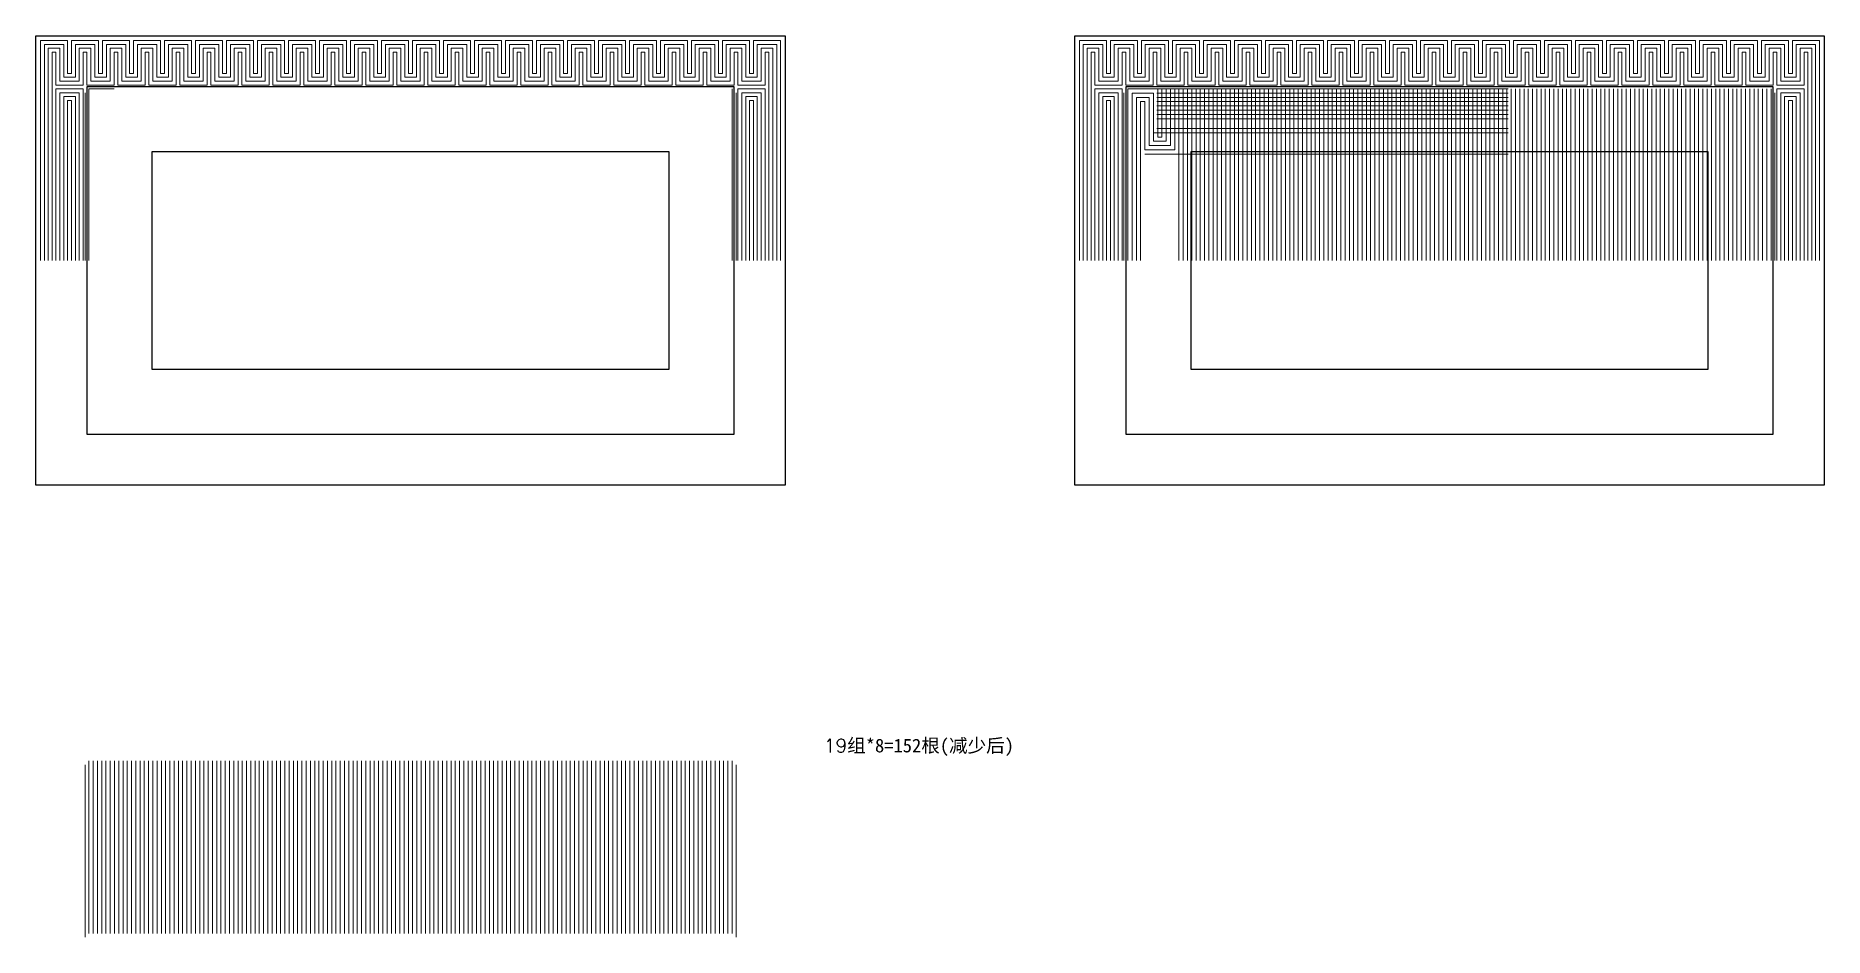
# Model space of a CAD drawing. Header units: millimetres. Extents: x -5937 to 68925, y -3068 to 5300.
# Drawn here: x 12250 to 15471, y -162 to 1462 of the extents above; entities that cross this region are included whole.
import ezdxf

# ---------------------------------------------------------------- set-up
doc = ezdxf.new("R2010")
doc.units = ezdxf.units.MM
doc.header["$LTSCALE"] = 7
doc.layers.add('参照', color=6, linetype='Continuous', lineweight=9)

msp = doc.modelspace()

# ---------------------------------------------------------------- texts
at = {"lineweight": 0, "insert": (13669.617, 195.198), "char_height": 24.5, "attachment_point": 1}
msp.add_mtext('{\\Ftxt.shx|c0;19\\f宋体|b0|i0|c134|p2;组\\f宋体|b0|i0|c0|p2;*8=152\\f宋体|b0|i0|c134|p2;根\\f宋体|b0|i0|c0|p2;(减少后\\f宋体|b0|i0|c134|p2;)}', dxfattribs=at)

# ---------------------------------------------------------------- linework, layer by layer
for p, q in [((12250.161, 1462.013), (13600.161, 1462.013)), ((12250.161, 652.013), (12250.161, 1462.013)), ((13600.161, 1462.013), (13600.161, 652.013)), ((14121.417, 1462.013), (15471.417, 1462.013)), ((14121.417, 652.013), (14121.417, 1462.013)), ((15471.417, 1462.013), (15471.417, 652.013)), ((13507.905, 1369.757), (12342.416, 1369.757)), ((12342.416, 1369.757), (12342.416, 744.268)), ((13507.905, 744.268), (13507.905, 1369.757)), ((15379.162, 1369.757), (14213.673, 1369.757)), ((14213.673, 1369.757), (14213.673, 744.268)), ((15379.162, 744.268), (15379.162, 1369.757)), ((13390.842, 1252.694), (12459.48, 1252.694)), ((12459.48, 1252.694), (12459.48, 861.332)), ((13390.842, 861.332), (13390.842, 1252.694)), ((15262.098, 1252.694), (14330.736, 1252.694)), ((14330.736, 1252.694), (14330.736, 861.332)), ((15262.098, 861.332), (15262.098, 1252.694)), ((12459.48, 861.332), (13390.842, 861.332)), ((14330.736, 861.332), (15262.098, 861.332)), ((12342.416, 744.268), (13507.905, 744.268)), ((14213.673, 744.268), (15379.162, 744.268)), ((13600.161, 652.013), (12250.161, 652.013)), ((15471.417, 652.013), (14121.417, 652.013))]:
    msp.add_line(p, q)
at = {"layer": '参照'}
for p, q in [((12258.661, 1057.013), (12258.661, 1453.513)), ((12258.661, 1453.513), (12307.514, 1453.513)), ((12307.514, 1453.513), (12307.514, 1394.184)), ((12314.493, 1394.184), (12314.493, 1453.513)), ((12314.493, 1453.513), (12363.347, 1453.513)), ((12363.347, 1453.513), (12363.347, 1394.184)), ((12370.326, 1394.184), (12370.326, 1453.513)), ((12370.326, 1453.513), (12419.179, 1453.513)), ((12419.179, 1453.513), (12419.179, 1394.184)), ((12426.158, 1394.184), (12426.158, 1453.513)), ((12426.158, 1453.513), (12475.011, 1453.513)), ((12475.011, 1453.513), (12475.011, 1394.184)), ((12481.991, 1394.184), (12481.991, 1453.513)), ((12481.991, 1453.513), (12530.844, 1453.513)), ((12530.844, 1453.513), (12530.844, 1394.184)), ((12537.823, 1394.184), (12537.823, 1453.513)), ((12537.823, 1453.513), (12586.676, 1453.513)), ((12586.676, 1453.513), (12586.676, 1394.184)), ((12593.655, 1394.184), (12593.655, 1453.513)), ((12593.655, 1453.513), (12642.509, 1453.513)), ((12642.509, 1453.513), (12642.509, 1394.184)), ((12649.488, 1394.184), (12649.488, 1453.513)), ((12649.488, 1453.513), (12698.341, 1453.513)), ((12698.341, 1453.513), (12698.341, 1394.184)), ((12705.32, 1394.184), (12705.32, 1453.513)), ((12705.32, 1453.513), (12754.174, 1453.513)), ((12754.174, 1453.513), (12754.174, 1394.184)), ((12761.153, 1394.184), (12761.153, 1453.513)), ((12761.153, 1453.513), (12810.006, 1453.513)), ((12810.006, 1453.513), (12810.006, 1394.184)), ((12816.985, 1394.184), (12816.985, 1453.513)), ((12816.985, 1453.513), (12865.839, 1453.513)), ((12865.839, 1453.513), (12865.839, 1394.184)), ((12872.818, 1394.184), (12872.818, 1453.513)), ((12872.818, 1453.513), (12921.671, 1453.513)), ((12921.671, 1453.513), (12921.671, 1394.184)), ((12928.65, 1394.184), (12928.65, 1453.513)), ((12928.65, 1453.513), (12977.504, 1453.513)), ((12977.504, 1453.513), (12977.504, 1394.184)), ((12984.483, 1394.184), (12984.483, 1453.513)), ((12984.483, 1453.513), (13033.336, 1453.513)), ((13033.336, 1453.513), (13033.336, 1394.184)), ((13040.315, 1394.184), (13040.315, 1453.513)), ((13040.315, 1453.513), (13089.169, 1453.513)), ((13089.169, 1453.513), (13089.169, 1394.184)), ((13096.148, 1394.184), (13096.148, 1453.513)), ((13096.148, 1453.513), (13145.001, 1453.513)), ((13145.001, 1453.513), (13145.001, 1394.184)), ((13151.98, 1394.184), (13151.98, 1453.513)), ((13151.98, 1453.513), (13200.833, 1453.513)), ((13200.833, 1453.513), (13200.833, 1394.184)), ((13207.813, 1394.184), (13207.813, 1453.513)), ((13207.813, 1453.513), (13256.666, 1453.513)), ((13256.666, 1453.513), (13256.666, 1394.184)), ((13263.645, 1394.184), (13263.645, 1453.513)), ((13263.645, 1453.513), (13312.498, 1453.513)), ((13312.498, 1453.513), (13312.498, 1394.184)), ((13319.477, 1394.184), (13319.477, 1453.513)), ((13319.477, 1453.513), (13368.331, 1453.513)), ((13368.331, 1453.513), (13368.331, 1394.184)), ((13375.31, 1394.184), (13375.31, 1453.513)), ((13375.31, 1453.513), (13424.163, 1453.513)), ((13424.163, 1453.513), (13424.163, 1394.184)), ((13431.142, 1394.184), (13431.142, 1453.513)), ((13431.142, 1453.513), (13479.996, 1453.513)), ((13479.996, 1453.513), (13479.996, 1394.184)), ((13486.975, 1394.184), (13486.975, 1453.513)), ((13486.975, 1453.513), (13535.828, 1453.513)), ((13535.828, 1453.513), (13535.828, 1394.184)), ((13542.807, 1394.184), (13542.807, 1453.513)), ((13542.807, 1453.513), (13591.661, 1453.513)), ((13591.661, 1453.513), (13591.661, 1057.013)), ((14129.917, 1057.013), (14129.917, 1453.513)), ((14129.917, 1453.513), (14178.771, 1453.513)), ((14178.771, 1453.513), (14178.771, 1394.184)), ((14185.75, 1394.184), (14185.75, 1453.513)), ((14185.75, 1453.513), (14234.603, 1453.513)), ((14234.603, 1453.513), (14234.603, 1394.184)), ((14241.582, 1394.184), (14241.582, 1453.513)), ((14241.582, 1453.513), (14290.435, 1453.513)), ((14290.435, 1453.513), (14290.435, 1394.184)), ((14297.415, 1394.184), (14297.415, 1453.513)), ((14297.415, 1453.513), (14346.268, 1453.513)), ((14346.268, 1453.513), (14346.268, 1394.184)), ((14353.247, 1394.184), (14353.247, 1453.513)), ((14353.247, 1453.513), (14402.1, 1453.513)), ((14402.1, 1453.513), (14402.1, 1394.184)), ((14409.079, 1394.184), (14409.079, 1453.513)), ((14409.079, 1453.513), (14457.933, 1453.513)), ((14457.933, 1453.513), (14457.933, 1394.184)), ((14464.912, 1394.184), (14464.912, 1453.513)), ((14464.912, 1453.513), (14513.765, 1453.513)), ((14513.765, 1453.513), (14513.765, 1394.184)), ((14520.744, 1394.184), (14520.744, 1453.513)), ((14520.744, 1453.513), (14569.598, 1453.513)), ((14569.598, 1453.513), (14569.598, 1394.184)), ((14576.577, 1394.184), (14576.577, 1453.513)), ((14576.577, 1453.513), (14625.43, 1453.513)), ((14625.43, 1453.513), (14625.43, 1394.184)), ((14632.409, 1394.184), (14632.409, 1453.513)), ((14632.409, 1453.513), (14681.263, 1453.513)), ((14681.263, 1453.513), (14681.263, 1394.184)), ((14688.242, 1394.184), (14688.242, 1453.513)), ((14688.242, 1453.513), (14737.095, 1453.513)), ((14737.095, 1453.513), (14737.095, 1394.184)), ((14744.074, 1394.184), (14744.074, 1453.513)), ((14744.074, 1453.513), (14792.928, 1453.513)), ((14792.928, 1453.513), (14792.928, 1394.184)), ((14799.907, 1394.184), (14799.907, 1453.513)), ((14799.907, 1453.513), (14848.76, 1453.513)), ((14848.76, 1453.513), (14848.76, 1394.184)), ((14855.739, 1394.184), (14855.739, 1453.513)), ((14855.739, 1453.513), (14904.593, 1453.513)), ((14904.593, 1453.513), (14904.593, 1394.184)), ((14911.572, 1394.184), (14911.572, 1453.513)), ((14911.572, 1453.513), (14960.425, 1453.513)), ((14960.425, 1453.513), (14960.425, 1394.184)), ((14967.404, 1394.184), (14967.404, 1453.513)), ((14967.404, 1453.513), (15016.257, 1453.513)), ((15016.257, 1453.513), (15016.257, 1394.184)), ((15023.237, 1394.184), (15023.237, 1453.513)), ((15023.237, 1453.513), (15072.09, 1453.513)), ((15072.09, 1453.513), (15072.09, 1394.184)), ((15079.069, 1394.184), (15079.069, 1453.513)), ((15079.069, 1453.513), (15127.922, 1453.513)), ((15127.922, 1453.513), (15127.922, 1394.184)), ((15134.901, 1394.184), (15134.901, 1453.513)), ((15134.901, 1453.513), (15183.755, 1453.513)), ((15183.755, 1453.513), (15183.755, 1394.184)), ((15190.734, 1394.184), (15190.734, 1453.513)), ((15190.734, 1453.513), (15239.587, 1453.513)), ((15239.587, 1453.513), (15239.587, 1394.184)), ((15246.566, 1394.184), (15246.566, 1453.513)), ((15246.566, 1453.513), (15295.42, 1453.513)), ((15295.42, 1453.513), (15295.42, 1394.184)), ((15302.399, 1394.184), (15302.399, 1453.513)), ((15302.399, 1453.513), (15351.252, 1453.513)), ((15351.252, 1453.513), (15351.252, 1394.184)), ((15358.231, 1394.184), (15358.231, 1453.513)), ((15358.231, 1453.513), (15407.085, 1453.513)), ((15407.085, 1453.513), (15407.085, 1394.184)), ((15414.064, 1394.184), (15414.064, 1453.513)), ((15414.064, 1453.513), (15462.917, 1453.513)), ((15462.917, 1453.513), (15462.917, 1057.013)), ((12265.64, 1057.013), (12265.64, 1446.534)), ((12265.64, 1446.534), (12300.535, 1446.534)), ((12272.619, 1057.013), (12272.619, 1439.555)), ((12272.619, 1439.555), (12293.556, 1439.555)), ((12279.598, 1057.013), (12279.598, 1432.576)), ((12279.598, 1432.576), (12286.577, 1432.576)), ((12286.577, 1432.576), (12286.577, 1373.247)), ((12293.556, 1439.555), (12293.556, 1380.226)), ((12300.535, 1446.534), (12300.535, 1387.205)), ((12321.472, 1387.205), (12321.472, 1446.534)), ((12321.472, 1446.534), (12356.367, 1446.534)), ((12328.451, 1380.226), (12328.451, 1439.555)), ((12328.451, 1439.555), (12349.388, 1439.555)), ((12335.43, 1373.247), (12335.43, 1432.576)), ((12335.43, 1432.576), (12342.409, 1432.576)), ((12342.409, 1432.576), (12342.409, 1373.247)), ((12349.388, 1439.555), (12349.388, 1380.226)), ((12356.367, 1446.534), (12356.367, 1387.205)), ((12377.305, 1387.205), (12377.305, 1446.534)), ((12377.305, 1446.534), (12412.2, 1446.534)), ((12384.284, 1380.226), (12384.284, 1439.555)), ((12384.284, 1439.555), (12405.221, 1439.555)), ((12391.263, 1373.247), (12391.263, 1432.576)), ((12391.263, 1432.576), (12398.242, 1432.576)), ((12398.242, 1432.576), (12398.242, 1373.247)), ((12405.221, 1439.555), (12405.221, 1380.226)), ((12412.2, 1446.534), (12412.2, 1387.205)), ((12433.137, 1387.205), (12433.137, 1446.534)), ((12433.137, 1446.534), (12468.032, 1446.534)), ((12440.116, 1380.226), (12440.116, 1439.555)), ((12440.116, 1439.555), (12461.053, 1439.555)), ((12447.095, 1373.247), (12447.095, 1432.576)), ((12447.095, 1432.576), (12454.074, 1432.576)), ((12454.074, 1432.576), (12454.074, 1373.247)), ((12461.053, 1439.555), (12461.053, 1380.226)), ((12468.032, 1446.534), (12468.032, 1387.205)), ((12488.97, 1387.205), (12488.97, 1446.534)), ((12488.97, 1446.534), (12523.865, 1446.534)), ((12495.949, 1380.226), (12495.949, 1439.555)), ((12495.949, 1439.555), (12516.886, 1439.555)), ((12502.928, 1373.247), (12502.928, 1432.576)), ((12502.928, 1432.576), (12509.907, 1432.576)), ((12509.907, 1432.576), (12509.907, 1373.247)), ((12516.886, 1439.555), (12516.886, 1380.226)), ((12523.865, 1446.534), (12523.865, 1387.205)), ((12544.802, 1387.205), (12544.802, 1446.534)), ((12544.802, 1446.534), (12579.697, 1446.534)), ((12551.781, 1380.226), (12551.781, 1439.555)), ((12551.781, 1439.555), (12572.718, 1439.555)), ((12558.76, 1373.247), (12558.76, 1432.576)), ((12558.76, 1432.576), (12565.739, 1432.576)), ((12565.739, 1432.576), (12565.739, 1373.247)), ((12572.718, 1439.555), (12572.718, 1380.226)), ((12579.697, 1446.534), (12579.697, 1387.205)), ((12600.635, 1387.205), (12600.635, 1446.534)), ((12600.635, 1446.534), (12635.53, 1446.534)), ((12607.614, 1380.226), (12607.614, 1439.555)), ((12607.614, 1439.555), (12628.551, 1439.555)), ((12614.593, 1373.247), (12614.593, 1432.576)), ((12614.593, 1432.576), (12621.572, 1432.576)), ((12621.572, 1432.576), (12621.572, 1373.247)), ((12628.551, 1439.555), (12628.551, 1380.226)), ((12635.53, 1446.534), (12635.53, 1387.205)), ((12656.467, 1387.205), (12656.467, 1446.534)), ((12656.467, 1446.534), (12691.362, 1446.534)), ((12663.446, 1380.226), (12663.446, 1439.555)), ((12663.446, 1439.555), (12684.383, 1439.555)), ((12670.425, 1373.247), (12670.425, 1432.576)), ((12670.425, 1432.576), (12677.404, 1432.576)), ((12677.404, 1432.576), (12677.404, 1373.247)), ((12684.383, 1439.555), (12684.383, 1380.226)), ((12691.362, 1446.534), (12691.362, 1387.205)), ((12712.299, 1387.205), (12712.299, 1446.534)), ((12712.299, 1446.534), (12747.195, 1446.534)), ((12719.278, 1380.226), (12719.278, 1439.555)), ((12719.278, 1439.555), (12740.216, 1439.555)), ((12726.258, 1373.247), (12726.258, 1432.576)), ((12726.258, 1432.576), (12733.237, 1432.576)), ((12733.237, 1432.576), (12733.237, 1373.247)), ((12740.216, 1439.555), (12740.216, 1380.226)), ((12747.195, 1446.534), (12747.195, 1387.205)), ((12768.132, 1387.205), (12768.132, 1446.534)), ((12768.132, 1446.534), (12803.027, 1446.534)), ((12775.111, 1380.226), (12775.111, 1439.555)), ((12775.111, 1439.555), (12796.048, 1439.555)), ((12782.09, 1373.247), (12782.09, 1432.576)), ((12782.09, 1432.576), (12789.069, 1432.576)), ((12789.069, 1432.576), (12789.069, 1373.247)), ((12796.048, 1439.555), (12796.048, 1380.226)), ((12803.027, 1446.534), (12803.027, 1387.205)), ((12823.964, 1387.205), (12823.964, 1446.534)), ((12823.964, 1446.534), (12858.86, 1446.534)), ((12830.943, 1380.226), (12830.943, 1439.555)), ((12830.943, 1439.555), (12851.881, 1439.555)), ((12837.922, 1373.247), (12837.922, 1432.576)), ((12837.922, 1432.576), (12844.902, 1432.576)), ((12844.902, 1432.576), (12844.902, 1373.247)), ((12851.881, 1439.555), (12851.881, 1380.226)), ((12858.86, 1446.534), (12858.86, 1387.205)), ((12879.797, 1387.205), (12879.797, 1446.534)), ((12879.797, 1446.534), (12914.692, 1446.534)), ((12886.776, 1380.226), (12886.776, 1439.555)), ((12886.776, 1439.555), (12907.713, 1439.555)), ((12893.755, 1373.247), (12893.755, 1432.576)), ((12893.755, 1432.576), (12900.734, 1432.576)), ((12900.734, 1432.576), (12900.734, 1373.247)), ((12907.713, 1439.555), (12907.713, 1380.226)), ((12914.692, 1446.534), (12914.692, 1387.205)), ((12935.629, 1387.205), (12935.629, 1446.534)), ((12935.629, 1446.534), (12970.525, 1446.534)), ((12942.608, 1380.226), (12942.608, 1439.555)), ((12942.608, 1439.555), (12963.546, 1439.555)), ((12949.587, 1373.247), (12949.587, 1432.576)), ((12949.587, 1432.576), (12956.566, 1432.576)), ((12956.566, 1432.576), (12956.566, 1373.247)), ((12963.546, 1439.555), (12963.546, 1380.226)), ((12970.525, 1446.534), (12970.525, 1387.205)), ((12991.462, 1387.205), (12991.462, 1446.534)), ((12991.462, 1446.534), (13026.357, 1446.534)), ((12998.441, 1380.226), (12998.441, 1439.555)), ((12998.441, 1439.555), (13019.378, 1439.555)), ((13005.42, 1373.247), (13005.42, 1432.576)), ((13005.42, 1432.576), (13012.399, 1432.576)), ((13012.399, 1432.576), (13012.399, 1373.247)), ((13019.378, 1439.555), (13019.378, 1380.226)), ((13026.357, 1446.534), (13026.357, 1387.205)), ((13047.294, 1387.205), (13047.294, 1446.534)), ((13047.294, 1446.534), (13082.189, 1446.534)), ((13054.273, 1380.226), (13054.273, 1439.555)), ((13054.273, 1439.555), (13075.21, 1439.555)), ((13061.252, 1373.247), (13061.252, 1432.576)), ((13061.252, 1432.576), (13068.231, 1432.576)), ((13068.231, 1432.576), (13068.231, 1373.247)), ((13075.21, 1439.555), (13075.21, 1380.226)), ((13082.189, 1446.534), (13082.189, 1387.205)), ((13103.127, 1387.205), (13103.127, 1446.534)), ((13103.127, 1446.534), (13138.022, 1446.534)), ((13110.106, 1380.226), (13110.106, 1439.555)), ((13110.106, 1439.555), (13131.043, 1439.555)), ((13117.085, 1373.247), (13117.085, 1432.576)), ((13117.085, 1432.576), (13124.064, 1432.576)), ((13124.064, 1432.576), (13124.064, 1373.247)), ((13131.043, 1439.555), (13131.043, 1380.226)), ((13138.022, 1446.534), (13138.022, 1387.205)), ((13158.959, 1387.205), (13158.959, 1446.534)), ((13158.959, 1446.534), (13193.854, 1446.534)), ((13165.938, 1380.226), (13165.938, 1439.555)), ((13165.938, 1439.555), (13186.875, 1439.555)), ((13172.917, 1373.247), (13172.917, 1432.576)), ((13172.917, 1432.576), (13179.896, 1432.576)), ((13179.896, 1432.576), (13179.896, 1373.247)), ((13186.875, 1439.555), (13186.875, 1380.226)), ((13193.854, 1446.534), (13193.854, 1387.205)), ((13214.792, 1387.205), (13214.792, 1446.534)), ((13214.792, 1446.534), (13249.687, 1446.534)), ((13221.771, 1380.226), (13221.771, 1439.555)), ((13221.771, 1439.555), (13242.708, 1439.555)), ((13228.75, 1373.247), (13228.75, 1432.576)), ((13228.75, 1432.576), (13235.729, 1432.576)), ((13235.729, 1432.576), (13235.729, 1373.247)), ((13242.708, 1439.555), (13242.708, 1380.226)), ((13249.687, 1446.534), (13249.687, 1387.205)), ((13270.624, 1387.205), (13270.624, 1446.534)), ((13270.624, 1446.534), (13305.519, 1446.534)), ((13277.603, 1380.226), (13277.603, 1439.555)), ((13277.603, 1439.555), (13298.54, 1439.555)), ((13284.582, 1373.247), (13284.582, 1432.576)), ((13284.582, 1432.576), (13291.561, 1432.576)), ((13291.561, 1432.576), (13291.561, 1373.247)), ((13298.54, 1439.555), (13298.54, 1380.226)), ((13305.519, 1446.534), (13305.519, 1387.205)), ((13326.457, 1387.205), (13326.457, 1446.534)), ((13326.457, 1446.534), (13361.352, 1446.534)), ((13333.436, 1380.226), (13333.436, 1439.555)), ((13333.436, 1439.555), (13354.373, 1439.555)), ((13340.415, 1373.247), (13340.415, 1432.576)), ((13340.415, 1432.576), (13347.394, 1432.576)), ((13347.394, 1432.576), (13347.394, 1373.247)), ((13354.373, 1439.555), (13354.373, 1380.226)), ((13361.352, 1446.534), (13361.352, 1387.205)), ((13382.289, 1387.205), (13382.289, 1446.534)), ((13382.289, 1446.534), (13417.184, 1446.534)), ((13389.268, 1380.226), (13389.268, 1439.555)), ((13389.268, 1439.555), (13410.205, 1439.555)), ((13396.247, 1373.247), (13396.247, 1432.576)), ((13396.247, 1432.576), (13403.226, 1432.576)), ((13403.226, 1432.576), (13403.226, 1373.247)), ((13410.205, 1439.555), (13410.205, 1380.226)), ((13417.184, 1446.534), (13417.184, 1387.205)), ((13438.121, 1387.205), (13438.121, 1446.534)), ((13438.121, 1446.534), (13473.017, 1446.534)), ((13445.1, 1380.226), (13445.1, 1439.555)), ((13445.1, 1439.555), (13466.038, 1439.555)), ((13452.08, 1373.247), (13452.08, 1432.576)), ((13452.08, 1432.576), (13459.059, 1432.576)), ((13459.059, 1432.576), (13459.059, 1373.247)), ((13466.038, 1439.555), (13466.038, 1380.226)), ((13473.017, 1446.534), (13473.017, 1387.205)), ((13493.954, 1387.205), (13493.954, 1446.534)), ((13493.954, 1446.534), (13528.849, 1446.534)), ((13500.933, 1380.226), (13500.933, 1439.555)), ((13500.933, 1439.555), (13521.87, 1439.555)), ((13507.912, 1373.247), (13507.912, 1432.576)), ((13507.912, 1432.576), (13514.891, 1432.576)), ((13514.891, 1432.576), (13514.891, 1373.247)), ((13521.87, 1439.555), (13521.87, 1380.226)), ((13528.849, 1446.534), (13528.849, 1387.205)), ((13549.786, 1387.205), (13549.786, 1446.534)), ((13549.786, 1446.534), (13584.682, 1446.534)), ((13556.765, 1380.226), (13556.765, 1439.555)), ((13556.765, 1439.555), (13577.703, 1439.555)), ((13563.744, 1373.247), (13563.744, 1432.576)), ((13563.744, 1432.576), (13570.724, 1432.576)), ((13570.724, 1432.576), (13570.724, 1057.013)), ((13577.703, 1439.555), (13577.703, 1057.013)), ((13584.682, 1446.534), (13584.682, 1057.013)), ((14136.896, 1057.013), (14136.896, 1446.534)), ((14136.896, 1446.534), (14171.792, 1446.534)), ((14143.875, 1057.013), (14143.875, 1439.555)), ((14143.875, 1439.555), (14164.812, 1439.555)), ((14150.854, 1057.013), (14150.854, 1432.576)), ((14150.854, 1432.576), (14157.833, 1432.576)), ((14157.833, 1432.576), (14157.833, 1373.247)), ((14164.812, 1439.555), (14164.812, 1380.226)), ((14171.792, 1446.534), (14171.792, 1387.205)), ((14192.729, 1387.205), (14192.729, 1446.534)), ((14192.729, 1446.534), (14227.624, 1446.534)), ((14199.708, 1380.226), (14199.708, 1439.555)), ((14199.708, 1439.555), (14220.645, 1439.555)), ((14206.687, 1373.247), (14206.687, 1432.576)), ((14206.687, 1432.576), (14213.666, 1432.576)), ((14213.666, 1432.576), (14213.666, 1373.247)), ((14220.645, 1439.555), (14220.645, 1380.226)), ((14227.624, 1446.534), (14227.624, 1387.205)), ((14248.561, 1387.205), (14248.561, 1446.534)), ((14248.561, 1446.534), (14283.456, 1446.534)), ((14255.54, 1380.226), (14255.54, 1439.555)), ((14255.54, 1439.555), (14276.477, 1439.555)), ((14262.519, 1373.247), (14262.519, 1432.576)), ((14262.519, 1432.576), (14269.498, 1432.576)), ((14269.498, 1432.576), (14269.498, 1373.247)), ((14276.477, 1439.555), (14276.477, 1380.226)), ((14283.456, 1446.534), (14283.456, 1387.205)), ((14304.394, 1387.205), (14304.394, 1446.534)), ((14304.394, 1446.534), (14339.289, 1446.534)), ((14311.373, 1380.226), (14311.373, 1439.555)), ((14311.373, 1439.555), (14332.31, 1439.555)), ((14318.352, 1373.247), (14318.352, 1432.576)), ((14318.352, 1432.576), (14325.331, 1432.576)), ((14325.331, 1432.576), (14325.331, 1373.247)), ((14332.31, 1439.555), (14332.31, 1380.226)), ((14339.289, 1446.534), (14339.289, 1387.205)), ((14360.226, 1387.205), (14360.226, 1446.534)), ((14360.226, 1446.534), (14395.121, 1446.534)), ((14367.205, 1380.226), (14367.205, 1439.555)), ((14367.205, 1439.555), (14388.142, 1439.555)), ((14374.184, 1373.247), (14374.184, 1432.576)), ((14374.184, 1432.576), (14381.163, 1432.576)), ((14381.163, 1432.576), (14381.163, 1373.247)), ((14388.142, 1439.555), (14388.142, 1380.226)), ((14395.121, 1446.534), (14395.121, 1387.205)), ((14416.059, 1387.205), (14416.059, 1446.534)), ((14416.059, 1446.534), (14450.954, 1446.534)), ((14423.038, 1380.226), (14423.038, 1439.555)), ((14423.038, 1439.555), (14443.975, 1439.555)), ((14430.017, 1373.247), (14430.017, 1432.576)), ((14430.017, 1432.576), (14436.996, 1432.576)), ((14436.996, 1432.576), (14436.996, 1373.247)), ((14443.975, 1439.555), (14443.975, 1380.226)), ((14450.954, 1446.534), (14450.954, 1387.205)), ((14471.891, 1387.205), (14471.891, 1446.534)), ((14471.891, 1446.534), (14506.786, 1446.534)), ((14478.87, 1380.226), (14478.87, 1439.555)), ((14478.87, 1439.555), (14499.807, 1439.555)), ((14485.849, 1373.247), (14485.849, 1432.576)), ((14485.849, 1432.576), (14492.828, 1432.576)), ((14492.828, 1432.576), (14492.828, 1373.247)), ((14499.807, 1439.555), (14499.807, 1380.226)), ((14506.786, 1446.534), (14506.786, 1387.205)), ((14527.723, 1387.205), (14527.723, 1446.534)), ((14527.723, 1446.534), (14562.619, 1446.534)), ((14534.703, 1380.226), (14534.703, 1439.555)), ((14534.703, 1439.555), (14555.64, 1439.555)), ((14541.682, 1373.247), (14541.682, 1432.576)), ((14541.682, 1432.576), (14548.661, 1432.576)), ((14548.661, 1432.576), (14548.661, 1373.247)), ((14555.64, 1439.555), (14555.64, 1380.226)), ((14562.619, 1446.534), (14562.619, 1387.205)), ((14583.556, 1387.205), (14583.556, 1446.534)), ((14583.556, 1446.534), (14618.451, 1446.534)), ((14590.535, 1380.226), (14590.535, 1439.555)), ((14590.535, 1439.555), (14611.472, 1439.555)), ((14597.514, 1373.247), (14597.514, 1432.576)), ((14597.514, 1432.576), (14604.493, 1432.576)), ((14604.493, 1432.576), (14604.493, 1373.247)), ((14611.472, 1439.555), (14611.472, 1380.226)), ((14618.451, 1446.534), (14618.451, 1387.205)), ((14639.388, 1387.205), (14639.388, 1446.534)), ((14639.388, 1446.534), (14674.284, 1446.534)), ((14646.367, 1380.226), (14646.367, 1439.555)), ((14646.367, 1439.555), (14667.305, 1439.555)), ((14653.346, 1373.247), (14653.346, 1432.576)), ((14653.346, 1432.576), (14660.326, 1432.576)), ((14660.326, 1432.576), (14660.326, 1373.247)), ((14667.305, 1439.555), (14667.305, 1380.226)), ((14674.284, 1446.534), (14674.284, 1387.205)), ((14695.221, 1387.205), (14695.221, 1446.534)), ((14695.221, 1446.534), (14730.116, 1446.534)), ((14702.2, 1380.226), (14702.2, 1439.555)), ((14702.2, 1439.555), (14723.137, 1439.555)), ((14709.179, 1373.247), (14709.179, 1432.576)), ((14709.179, 1432.576), (14716.158, 1432.576)), ((14716.158, 1432.576), (14716.158, 1373.247)), ((14723.137, 1439.555), (14723.137, 1380.226)), ((14730.116, 1446.534), (14730.116, 1387.205)), ((14751.053, 1387.205), (14751.053, 1446.534)), ((14751.053, 1446.534), (14785.949, 1446.534)), ((14758.032, 1380.226), (14758.032, 1439.555)), ((14758.032, 1439.555), (14778.97, 1439.555)), ((14765.011, 1373.247), (14765.011, 1432.576)), ((14765.011, 1432.576), (14771.99, 1432.576)), ((14771.99, 1432.576), (14771.99, 1373.247)), ((14778.97, 1439.555), (14778.97, 1380.226)), ((14785.949, 1446.534), (14785.949, 1387.205)), ((14806.886, 1387.205), (14806.886, 1446.534)), ((14806.886, 1446.534), (14841.781, 1446.534)), ((14813.865, 1380.226), (14813.865, 1439.555)), ((14813.865, 1439.555), (14834.802, 1439.555)), ((14820.844, 1373.247), (14820.844, 1432.576)), ((14820.844, 1432.576), (14827.823, 1432.576)), ((14827.823, 1432.576), (14827.823, 1373.247)), ((14834.802, 1439.555), (14834.802, 1380.226)), ((14841.781, 1446.534), (14841.781, 1387.205)), ((14862.718, 1387.205), (14862.718, 1446.534)), ((14862.718, 1446.534), (14897.614, 1446.534)), ((14869.697, 1380.226), (14869.697, 1439.555)), ((14869.697, 1439.555), (14890.634, 1439.555)), ((14876.676, 1373.247), (14876.676, 1432.576)), ((14876.676, 1432.576), (14883.655, 1432.576)), ((14883.655, 1432.576), (14883.655, 1373.247)), ((14890.634, 1439.555), (14890.634, 1380.226)), ((14897.614, 1446.534), (14897.614, 1387.205)), ((14918.551, 1387.205), (14918.551, 1446.534)), ((14918.551, 1446.534), (14953.446, 1446.534)), ((14925.53, 1380.226), (14925.53, 1439.555)), ((14925.53, 1439.555), (14946.467, 1439.555)), ((14932.509, 1373.247), (14932.509, 1432.576)), ((14932.509, 1432.576), (14939.488, 1432.576)), ((14939.488, 1432.576), (14939.488, 1373.247)), ((14946.467, 1439.555), (14946.467, 1380.226)), ((14953.446, 1446.534), (14953.446, 1387.205)), ((14974.383, 1387.205), (14974.383, 1446.534)), ((14974.383, 1446.534), (15009.278, 1446.534)), ((14981.362, 1380.226), (14981.362, 1439.555)), ((14981.362, 1439.555), (15002.299, 1439.555)), ((14988.341, 1373.247), (14988.341, 1432.576)), ((14988.341, 1432.576), (14995.32, 1432.576)), ((14995.32, 1432.576), (14995.32, 1373.247)), ((15002.299, 1439.555), (15002.299, 1380.226)), ((15009.278, 1446.534), (15009.278, 1387.205)), ((15030.216, 1387.205), (15030.216, 1446.534)), ((15030.216, 1446.534), (15065.111, 1446.534)), ((15037.195, 1380.226), (15037.195, 1439.555)), ((15037.195, 1439.555), (15058.132, 1439.555)), ((15044.174, 1373.247), (15044.174, 1432.576)), ((15044.174, 1432.576), (15051.153, 1432.576)), ((15051.153, 1432.576), (15051.153, 1373.247)), ((15058.132, 1439.555), (15058.132, 1380.226)), ((15065.111, 1446.534), (15065.111, 1387.205)), ((15086.048, 1387.205), (15086.048, 1446.534)), ((15086.048, 1446.534), (15120.943, 1446.534)), ((15093.027, 1380.226), (15093.027, 1439.555)), ((15093.027, 1439.555), (15113.964, 1439.555)), ((15100.006, 1373.247), (15100.006, 1432.576)), ((15100.006, 1432.576), (15106.985, 1432.576)), ((15106.985, 1432.576), (15106.985, 1373.247)), ((15113.964, 1439.555), (15113.964, 1380.226)), ((15120.943, 1446.534), (15120.943, 1387.205)), ((15141.881, 1387.205), (15141.881, 1446.534)), ((15141.881, 1446.534), (15176.776, 1446.534)), ((15148.86, 1380.226), (15148.86, 1439.555)), ((15148.86, 1439.555), (15169.797, 1439.555)), ((15155.839, 1373.247), (15155.839, 1432.576)), ((15155.839, 1432.576), (15162.818, 1432.576)), ((15162.818, 1432.576), (15162.818, 1373.247)), ((15169.797, 1439.555), (15169.797, 1380.226)), ((15176.776, 1446.534), (15176.776, 1387.205)), ((15197.713, 1387.205), (15197.713, 1446.534)), ((15197.713, 1446.534), (15232.608, 1446.534)), ((15204.692, 1380.226), (15204.692, 1439.555)), ((15204.692, 1439.555), (15225.629, 1439.555)), ((15211.671, 1373.247), (15211.671, 1432.576)), ((15211.671, 1432.576), (15218.65, 1432.576)), ((15218.65, 1432.576), (15218.65, 1373.247)), ((15225.629, 1439.555), (15225.629, 1380.226)), ((15232.608, 1446.534), (15232.608, 1387.205)), ((15253.545, 1387.205), (15253.545, 1446.534)), ((15253.545, 1446.534), (15288.441, 1446.534)), ((15260.525, 1380.226), (15260.525, 1439.555)), ((15260.525, 1439.555), (15281.462, 1439.555)), ((15267.504, 1373.247), (15267.504, 1432.576)), ((15267.504, 1432.576), (15274.483, 1432.576)), ((15274.483, 1432.576), (15274.483, 1373.247)), ((15281.462, 1439.555), (15281.462, 1380.226)), ((15288.441, 1446.534), (15288.441, 1387.205)), ((15309.378, 1387.205), (15309.378, 1446.534)), ((15309.378, 1446.534), (15344.273, 1446.534)), ((15316.357, 1380.226), (15316.357, 1439.555)), ((15316.357, 1439.555), (15337.294, 1439.555)), ((15323.336, 1373.247), (15323.336, 1432.576)), ((15323.336, 1432.576), (15330.315, 1432.576)), ((15330.315, 1432.576), (15330.315, 1373.247)), ((15337.294, 1439.555), (15337.294, 1380.226)), ((15344.273, 1446.534), (15344.273, 1387.205)), ((15365.21, 1387.205), (15365.21, 1446.534)), ((15365.21, 1446.534), (15400.106, 1446.534)), ((15372.189, 1380.226), (15372.189, 1439.555)), ((15372.189, 1439.555), (15393.127, 1439.555)), ((15379.168, 1373.247), (15379.168, 1432.576)), ((15379.168, 1432.576), (15386.148, 1432.576)), ((15386.148, 1432.576), (15386.148, 1373.247)), ((15393.127, 1439.555), (15393.127, 1380.226)), ((15400.106, 1446.534), (15400.106, 1387.205)), ((15421.043, 1387.205), (15421.043, 1446.534)), ((15421.043, 1446.534), (15455.938, 1446.534)), ((15428.022, 1380.226), (15428.022, 1439.555)), ((15428.022, 1439.555), (15448.959, 1439.555)), ((15435.001, 1373.247), (15435.001, 1432.576)), ((15435.001, 1432.576), (15441.98, 1432.576)), ((15441.98, 1432.576), (15441.98, 1057.013)), ((15448.959, 1439.555), (15448.959, 1057.013)), ((15455.938, 1446.534), (15455.938, 1057.013)), ((12300.535, 1387.205), (12321.472, 1387.205)), ((12307.514, 1394.184), (12314.493, 1394.184)), ((12356.367, 1387.205), (12377.305, 1387.205)), ((12363.347, 1394.184), (12370.326, 1394.184)), ((12412.2, 1387.205), (12433.137, 1387.205)), ((12419.179, 1394.184), (12426.158, 1394.184)), ((12468.032, 1387.205), (12488.97, 1387.205)), ((12475.011, 1394.184), (12481.991, 1394.184)), ((12523.865, 1387.205), (12544.802, 1387.205)), ((12530.844, 1394.184), (12537.823, 1394.184)), ((12579.697, 1387.205), (12600.635, 1387.205)), ((12586.676, 1394.184), (12593.655, 1394.184)), ((12635.53, 1387.205), (12656.467, 1387.205)), ((12642.509, 1394.184), (12649.488, 1394.184)), ((12691.362, 1387.205), (12712.299, 1387.205)), ((12698.341, 1394.184), (12705.32, 1394.184)), ((12747.195, 1387.205), (12768.132, 1387.205)), ((12754.174, 1394.184), (12761.153, 1394.184)), ((12803.027, 1387.205), (12823.964, 1387.205)), ((12810.006, 1394.184), (12816.985, 1394.184)), ((12858.86, 1387.205), (12879.797, 1387.205)), ((12865.839, 1394.184), (12872.818, 1394.184)), ((12914.692, 1387.205), (12935.629, 1387.205)), ((12921.671, 1394.184), (12928.65, 1394.184)), ((12970.525, 1387.205), (12991.462, 1387.205)), ((12977.504, 1394.184), (12984.483, 1394.184)), ((13026.357, 1387.205), (13047.294, 1387.205)), ((13033.336, 1394.184), (13040.315, 1394.184)), ((13082.189, 1387.205), (13103.127, 1387.205)), ((13089.169, 1394.184), (13096.148, 1394.184)), ((13138.022, 1387.205), (13158.959, 1387.205)), ((13145.001, 1394.184), (13151.98, 1394.184)), ((13193.854, 1387.205), (13214.792, 1387.205)), ((13200.833, 1394.184), (13207.813, 1394.184)), ((13249.687, 1387.205), (13270.624, 1387.205)), ((13256.666, 1394.184), (13263.645, 1394.184)), ((13305.519, 1387.205), (13326.457, 1387.205)), ((13312.498, 1394.184), (13319.477, 1394.184)), ((13361.352, 1387.205), (13382.289, 1387.205)), ((13368.331, 1394.184), (13375.31, 1394.184)), ((13417.184, 1387.205), (13438.121, 1387.205)), ((13424.163, 1394.184), (13431.142, 1394.184)), ((13473.017, 1387.205), (13493.954, 1387.205)), ((13479.996, 1394.184), (13486.975, 1394.184)), ((13528.849, 1387.205), (13549.786, 1387.205)), ((13535.828, 1394.184), (13542.807, 1394.184)), ((14171.792, 1387.205), (14192.729, 1387.205)), ((14178.771, 1394.184), (14185.75, 1394.184)), ((14227.624, 1387.205), (14248.561, 1387.205)), ((14234.603, 1394.184), (14241.582, 1394.184)), ((14283.456, 1387.205), (14304.394, 1387.205)), ((14290.435, 1394.184), (14297.415, 1394.184)), ((14339.289, 1387.205), (14360.226, 1387.205)), ((14346.268, 1394.184), (14353.247, 1394.184)), ((14395.121, 1387.205), (14416.059, 1387.205)), ((14402.1, 1394.184), (14409.079, 1394.184)), ((14450.954, 1387.205), (14471.891, 1387.205)), ((14457.933, 1394.184), (14464.912, 1394.184)), ((14506.786, 1387.205), (14527.723, 1387.205)), ((14513.765, 1394.184), (14520.744, 1394.184)), ((14562.619, 1387.205), (14583.556, 1387.205)), ((14569.598, 1394.184), (14576.577, 1394.184)), ((14618.451, 1387.205), (14639.388, 1387.205)), ((14625.43, 1394.184), (14632.409, 1394.184)), ((14674.284, 1387.205), (14695.221, 1387.205)), ((14681.263, 1394.184), (14688.242, 1394.184)), ((14730.116, 1387.205), (14751.053, 1387.205)), ((14737.095, 1394.184), (14744.074, 1394.184)), ((14785.949, 1387.205), (14806.886, 1387.205)), ((14792.928, 1394.184), (14799.907, 1394.184)), ((14841.781, 1387.205), (14862.718, 1387.205)), ((14848.76, 1394.184), (14855.739, 1394.184)), ((14897.614, 1387.205), (14918.551, 1387.205)), ((14904.593, 1394.184), (14911.572, 1394.184)), ((14953.446, 1387.205), (14974.383, 1387.205)), ((14960.425, 1394.184), (14967.404, 1394.184)), ((15009.278, 1387.205), (15030.216, 1387.205)), ((15016.257, 1394.184), (15023.237, 1394.184)), ((15065.111, 1387.205), (15086.048, 1387.205)), ((15072.09, 1394.184), (15079.069, 1394.184)), ((15120.943, 1387.205), (15141.881, 1387.205)), ((15127.922, 1394.184), (15134.901, 1394.184)), ((15176.776, 1387.205), (15197.713, 1387.205)), ((15183.755, 1394.184), (15190.734, 1394.184)), ((15232.608, 1387.205), (15253.545, 1387.205)), ((15239.587, 1394.184), (15246.566, 1394.184)), ((15288.441, 1387.205), (15309.378, 1387.205)), ((15295.42, 1394.184), (15302.399, 1394.184)), ((15344.273, 1387.205), (15365.21, 1387.205)), ((15351.252, 1394.184), (15358.231, 1394.184)), ((15400.106, 1387.205), (15421.043, 1387.205)), ((15407.085, 1394.184), (15414.064, 1394.184)), ((12286.577, 1373.247), (12335.43, 1373.247)), ((12335.43, 1366.268), (12286.577, 1366.268)), ((12286.577, 1366.268), (12286.577, 1057.013)), ((12293.556, 1380.226), (12328.451, 1380.226)), ((12328.451, 1359.289), (12293.556, 1359.289)), ((12293.556, 1359.289), (12293.556, 1057.013)), ((12328.451, 1057.013), (12328.451, 1359.289)), ((12335.43, 1057.013), (12335.43, 1366.268)), ((12342.409, 1373.247), (12391.263, 1373.247)), ((12345.906, 1057.013), (12345.906, 1366.268)), ((12345.906, 1366.268), (12391.263, 1366.268)), ((12349.388, 1380.226), (12384.284, 1380.226)), ((12398.242, 1373.247), (12447.095, 1373.247)), ((12405.221, 1380.226), (12440.116, 1380.226)), ((12454.074, 1373.247), (12502.928, 1373.247)), ((12461.053, 1380.226), (12495.949, 1380.226)), ((12509.907, 1373.247), (12558.76, 1373.247)), ((12516.886, 1380.226), (12551.781, 1380.226)), ((12565.739, 1373.247), (12614.593, 1373.247)), ((12572.718, 1380.226), (12607.614, 1380.226)), ((12621.572, 1373.247), (12670.425, 1373.247)), ((12628.551, 1380.226), (12663.446, 1380.226)), ((12677.404, 1373.247), (12726.258, 1373.247)), ((12684.383, 1380.226), (12719.278, 1380.226)), ((12733.237, 1373.247), (12782.09, 1373.247)), ((12740.216, 1380.226), (12775.111, 1380.226)), ((12789.069, 1373.247), (12837.922, 1373.247)), ((12796.048, 1380.226), (12830.943, 1380.226)), ((12844.902, 1373.247), (12893.755, 1373.247)), ((12851.881, 1380.226), (12886.776, 1380.226)), ((12900.734, 1373.247), (12949.587, 1373.247)), ((12907.713, 1380.226), (12942.608, 1380.226)), ((12956.566, 1373.247), (13005.42, 1373.247)), ((12963.546, 1380.226), (12998.441, 1380.226)), ((13012.399, 1373.247), (13061.252, 1373.247)), ((13019.378, 1380.226), (13054.273, 1380.226)), ((13068.231, 1373.247), (13117.085, 1373.247)), ((13075.21, 1380.226), (13110.106, 1380.226)), ((13124.064, 1373.247), (13172.917, 1373.247)), ((13131.043, 1380.226), (13165.938, 1380.226)), ((13179.896, 1373.247), (13228.75, 1373.247)), ((13186.875, 1380.226), (13221.771, 1380.226)), ((13235.729, 1373.247), (13284.582, 1373.247)), ((13242.708, 1380.226), (13277.603, 1380.226)), ((13291.561, 1373.247), (13340.415, 1373.247)), ((13298.54, 1380.226), (13333.436, 1380.226)), ((13347.394, 1373.247), (13396.247, 1373.247)), ((13354.373, 1380.226), (13389.268, 1380.226)), ((13403.226, 1373.247), (13452.08, 1373.247)), ((13410.205, 1380.226), (13445.1, 1380.226)), ((13459.059, 1373.247), (13507.912, 1373.247)), ((13466.038, 1380.226), (13500.933, 1380.226)), ((13504.416, 1057.013), (13504.416, 1366.268)), ((13514.891, 1373.247), (13563.744, 1373.247)), ((13563.744, 1366.268), (13514.891, 1366.268)), ((13514.891, 1366.268), (13514.891, 1057.013)), ((13521.87, 1380.226), (13556.765, 1380.226)), ((13556.765, 1359.289), (13521.87, 1359.289)), ((13521.87, 1359.289), (13521.87, 1057.013)), ((13556.765, 1057.013), (13556.765, 1359.289)), ((13563.744, 1057.013), (13563.744, 1366.268)), ((14157.833, 1373.247), (14206.687, 1373.247)), ((14206.687, 1366.268), (14157.833, 1366.268)), ((14157.833, 1366.268), (14157.833, 1057.013)), ((14164.812, 1380.226), (14199.708, 1380.226)), ((14199.708, 1359.289), (14164.812, 1359.289)), ((14164.812, 1359.289), (14164.812, 1057.013)), ((14199.708, 1057.013), (14199.708, 1359.289)), ((14206.687, 1057.013), (14206.687, 1366.268)), ((14213.666, 1373.247), (14262.519, 1373.247)), ((14217.162, 1057.013), (14217.162, 1366.268)), ((14217.162, 1057.013), (14217.162, 1366.268)), ((14901.98, 1366.268), (14217.162, 1366.268)), ((14220.645, 1380.226), (14255.54, 1380.226)), ((14224.835, 1057.013), (14224.835, 1358.595)), ((14263.196, 1358.595), (14224.835, 1358.595)), ((14263.196, 1271.875), (14263.196, 1358.595)), ((14269.498, 1373.247), (14318.352, 1373.247)), ((14901.98, 1358.595), (14269.498, 1358.595)), ((14270.868, 1279.547), (14270.868, 1366.268)), ((14276.477, 1380.226), (14311.373, 1380.226)), ((14278.54, 1279.547), (14278.54, 1366.268)), ((14286.213, 1271.875), (14286.213, 1366.268)), ((14293.885, 1264.202), (14293.885, 1366.268)), ((14301.557, 1256.53), (14301.557, 1366.268)), ((14309.229, 1057.013), (14309.229, 1366.268)), ((14316.902, 1057.013), (14316.902, 1366.268)), ((14324.574, 1057.013), (14324.574, 1366.268)), ((14325.331, 1373.247), (14374.184, 1373.247)), ((14332.246, 1057.013), (14332.246, 1366.268)), ((14332.31, 1380.226), (14367.205, 1380.226)), ((14339.918, 1057.013), (14339.918, 1366.268)), ((14347.591, 1057.013), (14347.591, 1366.268)), ((14355.263, 1057.013), (14355.263, 1366.268)), ((14362.935, 1057.013), (14362.935, 1366.268)), ((14370.607, 1057.013), (14370.607, 1366.268)), ((14378.28, 1057.013), (14378.28, 1366.268)), ((14381.163, 1373.247), (14430.017, 1373.247)), ((14385.952, 1057.013), (14385.952, 1366.268)), ((14388.142, 1380.226), (14423.038, 1380.226)), ((14393.624, 1057.013), (14393.624, 1366.268)), ((14401.296, 1057.013), (14401.296, 1366.268)), ((14408.969, 1057.013), (14408.969, 1366.268)), ((14416.641, 1057.013), (14416.641, 1366.268)), ((14424.313, 1057.013), (14424.313, 1366.268)), ((14431.985, 1057.013), (14431.985, 1366.268)), ((14436.996, 1373.247), (14485.849, 1373.247)), ((14439.658, 1057.013), (14439.658, 1366.268)), ((14443.975, 1380.226), (14478.87, 1380.226)), ((14447.33, 1057.013), (14447.33, 1366.268)), ((14455.002, 1057.013), (14455.002, 1366.268)), ((14462.674, 1057.013), (14462.674, 1366.268)), ((14470.347, 1057.013), (14470.347, 1366.268)), ((14478.019, 1057.013), (14478.019, 1366.268)), ((14485.691, 1057.013), (14485.691, 1366.268)), ((14492.828, 1373.247), (14541.682, 1373.247)), ((14493.363, 1057.013), (14493.363, 1366.268)), ((14499.807, 1380.226), (14534.703, 1380.226)), ((14501.036, 1057.013), (14501.036, 1366.268)), ((14508.708, 1057.013), (14508.708, 1366.268)), ((14516.38, 1057.013), (14516.38, 1366.268)), ((14524.052, 1057.013), (14524.052, 1366.268)), ((14531.725, 1057.013), (14531.725, 1366.268)), ((14539.397, 1057.013), (14539.397, 1366.268)), ((14547.069, 1057.013), (14547.069, 1366.268)), ((14548.661, 1373.247), (14597.514, 1373.247)), ((14554.741, 1057.013), (14554.741, 1366.268)), ((14555.64, 1380.226), (14590.535, 1380.226)), ((14562.414, 1057.013), (14562.414, 1366.268)), ((14570.086, 1057.013), (14570.086, 1366.268)), ((14577.758, 1057.013), (14577.758, 1366.268)), ((14585.43, 1057.013), (14585.43, 1366.268)), ((14593.103, 1057.013), (14593.103, 1366.268)), ((14600.775, 1057.013), (14600.775, 1366.268)), ((14604.493, 1373.247), (14653.346, 1373.247)), ((14608.447, 1057.013), (14608.447, 1366.268)), ((14611.472, 1380.226), (14646.367, 1380.226)), ((14616.119, 1057.013), (14616.119, 1366.268)), ((14623.792, 1057.013), (14623.792, 1366.268)), ((14631.464, 1057.013), (14631.464, 1366.268)), ((14639.136, 1057.013), (14639.136, 1366.268)), ((14646.808, 1057.013), (14646.808, 1366.268)), ((14654.481, 1057.013), (14654.481, 1366.268)), ((14660.326, 1373.247), (14709.179, 1373.247)), ((14662.153, 1057.013), (14662.153, 1366.268)), ((14667.305, 1380.226), (14702.2, 1380.226)), ((14669.825, 1057.013), (14669.825, 1366.268)), ((14677.497, 1057.013), (14677.497, 1366.268)), ((14685.17, 1057.013), (14685.17, 1366.268)), ((14692.842, 1057.013), (14692.842, 1366.268)), ((14700.514, 1057.013), (14700.514, 1366.268)), ((14708.186, 1057.013), (14708.186, 1366.268)), ((14715.859, 1057.013), (14715.859, 1366.268)), ((14716.158, 1373.247), (14765.011, 1373.247)), ((14723.137, 1380.226), (14758.032, 1380.226)), ((14723.531, 1057.013), (14723.531, 1366.268)), ((14731.203, 1057.013), (14731.203, 1366.268)), ((14738.875, 1057.013), (14738.875, 1366.268)), ((14746.548, 1057.013), (14746.548, 1366.268)), ((14754.22, 1057.013), (14754.22, 1366.268)), ((14761.892, 1057.013), (14761.892, 1366.268)), ((14769.564, 1057.013), (14769.564, 1366.268)), ((14771.99, 1373.247), (14820.844, 1373.247)), ((14777.237, 1057.013), (14777.237, 1366.268)), ((14778.97, 1380.226), (14813.865, 1380.226)), ((14784.909, 1057.013), (14784.909, 1366.268)), ((14792.581, 1057.013), (14792.581, 1366.268)), ((14800.253, 1057.013), (14800.253, 1366.268)), ((14807.926, 1057.013), (14807.926, 1366.268)), ((14815.598, 1057.013), (14815.598, 1366.268)), ((14823.27, 1057.013), (14823.27, 1366.268)), ((14827.823, 1373.247), (14876.676, 1373.247)), ((14830.942, 1057.013), (14830.942, 1366.268)), ((14834.802, 1380.226), (14869.697, 1380.226)), ((14838.615, 1057.013), (14838.615, 1366.268)), ((14846.287, 1057.013), (14846.287, 1366.268)), ((14853.959, 1057.013), (14853.959, 1366.268)), ((14861.631, 1057.013), (14861.631, 1366.268)), ((14869.304, 1057.013), (14869.304, 1366.268)), ((14876.976, 1057.013), (14876.976, 1366.268)), ((14883.655, 1373.247), (14932.509, 1373.247)), ((14884.648, 1057.013), (14884.648, 1366.268)), ((14890.634, 1380.226), (14925.53, 1380.226)), ((14892.32, 1057.013), (14892.32, 1366.268)), ((14899.993, 1057.013), (14899.993, 1366.268)), ((14907.665, 1057.013), (14907.665, 1366.268)), ((14915.337, 1057.013), (14915.337, 1366.268)), ((14923.009, 1057.013), (14923.009, 1366.268)), ((14930.682, 1057.013), (14930.682, 1366.268)), ((14938.354, 1057.013), (14938.354, 1366.268)), ((14939.488, 1373.247), (14988.341, 1373.247)), ((14946.026, 1057.013), (14946.026, 1366.268)), ((14946.467, 1380.226), (14981.362, 1380.226)), ((14953.698, 1057.013), (14953.698, 1366.268)), ((14961.371, 1057.013), (14961.371, 1366.268)), ((14969.043, 1057.013), (14969.043, 1366.268)), ((14976.715, 1057.013), (14976.715, 1366.268)), ((14984.387, 1057.013), (14984.387, 1366.268)), ((14992.06, 1057.013), (14992.06, 1366.268)), ((14995.32, 1373.247), (15044.174, 1373.247)), ((14999.732, 1057.013), (14999.732, 1366.268)), ((15002.299, 1380.226), (15037.195, 1380.226)), ((15007.404, 1057.013), (15007.404, 1366.268)), ((15015.076, 1057.013), (15015.076, 1366.268)), ((15022.749, 1057.013), (15022.749, 1366.268)), ((15030.421, 1057.013), (15030.421, 1366.268)), ((15038.093, 1057.013), (15038.093, 1366.268)), ((15045.765, 1057.013), (15045.765, 1366.268)), ((15051.153, 1373.247), (15100.006, 1373.247)), ((15053.438, 1057.013), (15053.438, 1366.268)), ((15058.132, 1380.226), (15093.027, 1380.226)), ((15061.11, 1057.013), (15061.11, 1366.268)), ((15068.782, 1057.013), (15068.782, 1366.268)), ((15076.454, 1057.013), (15076.454, 1366.268)), ((15084.127, 1057.013), (15084.127, 1366.268)), ((15091.799, 1057.013), (15091.799, 1366.268)), ((15099.471, 1057.013), (15099.471, 1366.268)), ((15106.985, 1373.247), (15155.839, 1373.247)), ((15107.143, 1057.013), (15107.143, 1366.268)), ((15113.964, 1380.226), (15148.86, 1380.226)), ((15114.816, 1057.013), (15114.816, 1366.268)), ((15122.488, 1057.013), (15122.488, 1366.268)), ((15130.16, 1057.013), (15130.16, 1366.268)), ((15137.832, 1057.013), (15137.832, 1366.268)), ((15145.505, 1057.013), (15145.505, 1366.268)), ((15153.177, 1057.013), (15153.177, 1366.268)), ((15160.849, 1057.013), (15160.849, 1366.268)), ((15162.818, 1373.247), (15211.671, 1373.247)), ((15168.521, 1057.013), (15168.521, 1366.268)), ((15169.797, 1380.226), (15204.692, 1380.226)), ((15176.194, 1057.013), (15176.194, 1366.268)), ((15183.866, 1057.013), (15183.866, 1366.268)), ((15191.538, 1057.013), (15191.538, 1366.268)), ((15199.21, 1057.013), (15199.21, 1366.268)), ((15206.883, 1057.013), (15206.883, 1366.268)), ((15214.555, 1057.013), (15214.555, 1366.268)), ((15218.65, 1373.247), (15267.504, 1373.247)), ((15222.227, 1057.013), (15222.227, 1366.268)), ((15225.629, 1380.226), (15260.525, 1380.226)), ((15229.899, 1057.013), (15229.899, 1366.268)), ((15237.572, 1057.013), (15237.572, 1366.268)), ((15245.244, 1057.013), (15245.244, 1366.268)), ((15252.916, 1057.013), (15252.916, 1366.268)), ((15260.588, 1057.013), (15260.588, 1366.268)), ((15268.26, 1057.013), (15268.26, 1366.268)), ((15274.483, 1373.247), (15323.336, 1373.247)), ((15275.933, 1057.013), (15275.933, 1366.268)), ((15281.462, 1380.226), (15316.357, 1380.226)), ((15283.605, 1057.013), (15283.605, 1366.268)), ((15291.277, 1057.013), (15291.277, 1366.268)), ((15298.949, 1057.013), (15298.949, 1366.268)), ((15306.622, 1057.013), (15306.622, 1366.268)), ((15314.294, 1057.013), (15314.294, 1366.268)), ((15321.966, 1057.013), (15321.966, 1366.268)), ((15329.638, 1057.013), (15329.638, 1366.268)), ((15330.315, 1373.247), (15379.168, 1373.247)), ((15337.294, 1380.226), (15372.189, 1380.226)), ((15337.311, 1057.013), (15337.311, 1366.268)), ((15344.983, 1057.013), (15344.983, 1366.268)), ((15352.655, 1057.013), (15352.655, 1366.268)), ((15360.327, 1057.013), (15360.327, 1366.268)), ((15368, 1057.013), (15368, 1366.268)), ((15375.672, 1057.013), (15375.672, 1366.268)), ((15375.672, 1057.013), (15375.672, 1366.268)), ((15386.148, 1373.247), (15435.001, 1373.247)), ((15435.001, 1366.268), (15386.148, 1366.268)), ((15386.148, 1366.268), (15386.148, 1057.013)), ((15393.127, 1380.226), (15428.022, 1380.226)), ((15428.022, 1359.289), (15393.127, 1359.289)), ((15393.127, 1359.289), (15393.127, 1057.013)), ((15428.022, 1057.013), (15428.022, 1359.289)), ((15435.001, 1057.013), (15435.001, 1366.268)), ((12321.472, 1352.31), (12300.535, 1352.31)), ((12300.535, 1352.31), (12300.535, 1057.013)), ((12314.493, 1345.33), (12307.514, 1345.33)), ((12307.514, 1345.33), (12307.514, 1057.013)), ((12314.493, 1057.013), (12314.493, 1345.33)), ((12321.472, 1057.013), (12321.472, 1352.31)), ((13549.786, 1352.31), (13528.849, 1352.31)), ((13528.849, 1352.31), (13528.849, 1057.013)), ((13542.807, 1345.33), (13535.828, 1345.33)), ((13535.828, 1345.33), (13535.828, 1057.013)), ((13542.807, 1057.013), (13542.807, 1345.33)), ((13549.786, 1057.013), (13549.786, 1352.31)), ((14192.729, 1352.31), (14171.792, 1352.31)), ((14171.792, 1352.31), (14171.792, 1057.013)), ((14185.75, 1345.33), (14178.771, 1345.33)), ((14178.771, 1345.33), (14178.771, 1057.013)), ((14185.75, 1057.013), (14185.75, 1345.33)), ((14192.729, 1057.013), (14192.729, 1352.31)), ((14232.507, 1057.013), (14232.507, 1350.923)), ((14255.524, 1350.923), (14232.507, 1350.923)), ((14240.179, 1057.013), (14240.179, 1343.251)), ((14247.851, 1343.251), (14240.179, 1343.251)), ((14247.851, 1256.53), (14247.851, 1343.251)), ((14255.524, 1264.202), (14255.524, 1350.923)), ((14255.54, 1343.251), (14255.524, 1343.251)), ((14255.54, 1335.579), (14255.524, 1335.579)), ((14255.54, 1327.906), (14255.524, 1327.906)), ((14901.98, 1350.923), (14269.498, 1350.923)), ((14901.98, 1343.251), (14269.498, 1343.251)), ((14901.98, 1335.579), (14269.498, 1335.579)), ((14901.98, 1327.906), (14269.498, 1327.906)), ((15421.043, 1352.31), (15400.106, 1352.31)), ((15400.106, 1352.31), (15400.106, 1057.013)), ((15414.064, 1345.33), (15407.085, 1345.33)), ((15407.085, 1345.33), (15407.085, 1057.013)), ((15414.064, 1057.013), (15414.064, 1345.33)), ((15421.043, 1057.013), (15421.043, 1352.31)), ((14255.54, 1320.234), (14255.524, 1320.234)), ((14255.54, 1312.562), (14255.524, 1312.562)), ((14255.54, 1304.89), (14255.524, 1304.89)), ((14901.98, 1320.234), (14269.498, 1320.234)), ((14901.98, 1312.562), (14269.498, 1312.562)), ((14901.98, 1294.891), (14269.498, 1294.891)), ((14301.557, 1256.53), (14247.851, 1256.53)), ((14293.885, 1264.202), (14255.524, 1264.202)), ((14901.98, 1287.219), (14262.519, 1287.219)), ((14286.213, 1271.875), (14263.196, 1271.875)), ((14278.54, 1279.547), (14270.868, 1279.547)), ((14901.98, 1248.858), (14247.851, 1248.858)), ((12345.906, -155.475), (12345.906, 155.479)), ((12353.578, -155.475), (12353.578, 155.479)), ((12361.25, -155.475), (12361.25, 155.479)), ((12368.923, -155.475), (12368.923, 155.479)), ((12376.595, -155.475), (12376.595, 155.479)), ((12384.267, -155.475), (12384.267, 155.479)), ((12391.939, -155.475), (12391.939, 155.479)), ((12399.612, -155.475), (12399.612, 155.479)), ((12407.284, -155.475), (12407.284, 155.479)), ((12414.956, -155.475), (12414.956, 155.479)), ((12422.628, -155.475), (12422.628, 155.479)), ((12430.301, -155.475), (12430.301, 155.479)), ((12437.973, -155.475), (12437.973, 155.479)), ((12445.645, -155.475), (12445.645, 155.479)), ((12453.317, -155.475), (12453.317, 155.479)), ((12460.99, -155.475), (12460.99, 155.479)), ((12468.662, -155.475), (12468.662, 155.479)), ((12476.334, -155.475), (12476.334, 155.479)), ((12484.006, -155.475), (12484.006, 155.479)), ((12491.679, -155.475), (12491.679, 155.479)), ((12499.351, -155.475), (12499.351, 155.479)), ((12507.023, -155.475), (12507.023, 155.479)), ((12514.695, -155.475), (12514.695, 155.479)), ((12522.368, -155.475), (12522.368, 155.479)), ((12530.04, -155.475), (12530.04, 155.479)), ((12537.712, -155.475), (12537.712, 155.479)), ((12545.384, -155.475), (12545.384, 155.479)), ((12553.057, -155.475), (12553.057, 155.479)), ((12560.729, -155.475), (12560.729, 155.479)), ((12568.401, -155.475), (12568.401, 155.479)), ((12576.073, -155.475), (12576.073, 155.479)), ((12583.746, -155.475), (12583.746, 155.479)), ((12591.418, -155.475), (12591.418, 155.479)), ((12599.09, -155.475), (12599.09, 155.479)), ((12606.762, -155.475), (12606.762, 155.479)), ((12614.435, -155.475), (12614.435, 155.479)), ((12622.107, -155.475), (12622.107, 155.479)), ((12629.779, -155.475), (12629.779, 155.479)), ((12637.451, -155.475), (12637.451, 155.479)), ((12645.124, -155.475), (12645.124, 155.479)), ((12652.796, -155.475), (12652.796, 155.479)), ((12660.468, -155.475), (12660.468, 155.479)), ((12668.14, -155.475), (12668.14, 155.479)), ((12675.813, -155.475), (12675.813, 155.479)), ((12683.485, -155.475), (12683.485, 155.479)), ((12691.157, -155.475), (12691.157, 155.479)), ((12698.829, -155.475), (12698.829, 155.479)), ((12706.502, -155.475), (12706.502, 155.479)), ((12714.174, -155.475), (12714.174, 155.479)), ((12721.846, -155.475), (12721.846, 155.479)), ((12729.518, -155.475), (12729.518, 155.479)), ((12737.191, -155.475), (12737.191, 155.479)), ((12744.863, -155.475), (12744.863, 155.479)), ((12752.535, -155.475), (12752.535, 155.479)), ((12760.207, -155.475), (12760.207, 155.479)), ((12767.88, -155.475), (12767.88, 155.479)), ((12775.552, -155.475), (12775.552, 155.479)), ((12783.224, -155.475), (12783.224, 155.479)), ((12790.896, -155.475), (12790.896, 155.479)), ((12798.569, -155.475), (12798.569, 155.479)), ((12806.241, -155.475), (12806.241, 155.479)), ((12813.913, -155.475), (12813.913, 155.479)), ((12821.585, -155.475), (12821.585, 155.479)), ((12829.258, -155.475), (12829.258, 155.479)), ((12836.93, -155.475), (12836.93, 155.479)), ((12844.602, -155.475), (12844.602, 155.479)), ((12852.274, -155.475), (12852.274, 155.479)), ((12859.947, -155.475), (12859.947, 155.479)), ((12867.619, -155.475), (12867.619, 155.479)), ((12875.291, -155.475), (12875.291, 155.479)), ((12882.963, -155.475), (12882.963, 155.479)), ((12890.636, -155.475), (12890.636, 155.479)), ((12898.308, -155.475), (12898.308, 155.479)), ((12905.98, -155.475), (12905.98, 155.479)), ((12913.652, -155.475), (12913.652, 155.479)), ((12921.325, -155.475), (12921.325, 155.479)), ((12928.997, -155.475), (12928.997, 155.479)), ((12936.669, -155.475), (12936.669, 155.479)), ((12944.341, -155.475), (12944.341, 155.479)), ((12952.014, -155.475), (12952.014, 155.479)), ((12959.686, -155.475), (12959.686, 155.479)), ((12967.358, -155.475), (12967.358, 155.479)), ((12975.03, -155.475), (12975.03, 155.479)), ((12982.703, -155.475), (12982.703, 155.479)), ((12990.375, -155.475), (12990.375, 155.479)), ((12998.047, -155.475), (12998.047, 155.479)), ((13005.719, -155.475), (13005.719, 155.479)), ((13013.392, -155.475), (13013.392, 155.479)), ((13021.064, -155.475), (13021.064, 155.479)), ((13028.736, -155.475), (13028.736, 155.479)), ((13036.408, -155.475), (13036.408, 155.479)), ((13044.081, -155.475), (13044.081, 155.479)), ((13051.753, -155.475), (13051.753, 155.479)), ((13059.425, -155.475), (13059.425, 155.479)), ((13067.097, -155.475), (13067.097, 155.479)), ((13074.77, -155.475), (13074.77, 155.479)), ((13082.442, -155.475), (13082.442, 155.479)), ((13090.114, -155.475), (13090.114, 155.479)), ((13097.786, -155.475), (13097.786, 155.479)), ((13105.459, -155.475), (13105.459, 155.479)), ((13113.131, -155.475), (13113.131, 155.479)), ((13120.803, -155.475), (13120.803, 155.479)), ((13128.475, -155.475), (13128.475, 155.479)), ((13136.148, -155.475), (13136.148, 155.479)), ((13143.82, -155.475), (13143.82, 155.479)), ((13151.492, -155.475), (13151.492, 155.479)), ((13159.164, -155.475), (13159.164, 155.479)), ((13166.837, -155.475), (13166.837, 155.479)), ((13174.509, -155.475), (13174.509, 155.479)), ((13182.181, -155.475), (13182.181, 155.479)), ((13189.853, -155.475), (13189.853, 155.479)), ((13197.526, -155.475), (13197.526, 155.479)), ((13205.198, -155.475), (13205.198, 155.479)), ((13212.87, -155.475), (13212.87, 155.479)), ((13220.542, -155.475), (13220.542, 155.479)), ((13228.215, -155.475), (13228.215, 155.479)), ((13235.887, -155.475), (13235.887, 155.479)), ((13243.559, -155.475), (13243.559, 155.479)), ((13251.231, -155.475), (13251.231, 155.479)), ((13258.904, -155.475), (13258.904, 155.479)), ((13266.576, -155.475), (13266.576, 155.479)), ((13274.248, -155.475), (13274.248, 155.479)), ((13281.92, -155.475), (13281.92, 155.479)), ((13289.593, -155.475), (13289.593, 155.479)), ((13297.265, -155.475), (13297.265, 155.479)), ((13304.937, -155.475), (13304.937, 155.479)), ((13312.609, -155.475), (13312.609, 155.479)), ((13320.282, -155.475), (13320.282, 155.479)), ((13327.954, -155.475), (13327.954, 155.479)), ((13335.626, -155.475), (13335.626, 155.479)), ((13343.298, -155.475), (13343.298, 155.479)), ((13350.971, -155.475), (13350.971, 155.479)), ((13358.643, -155.475), (13358.643, 155.479)), ((13366.315, -155.475), (13366.315, 155.479)), ((13373.987, -155.475), (13373.987, 155.479)), ((13381.66, -155.475), (13381.66, 155.479)), ((13389.332, -155.475), (13389.332, 155.479)), ((13397.004, -155.475), (13397.004, 155.479)), ((13404.676, -155.475), (13404.676, 155.479)), ((13412.349, -155.475), (13412.349, 155.479)), ((13420.021, -155.475), (13420.021, 155.479)), ((13427.693, -155.475), (13427.693, 155.479)), ((13435.365, -155.475), (13435.365, 155.479)), ((13443.038, -155.475), (13443.038, 155.479)), ((13450.71, -155.475), (13450.71, 155.479)), ((13458.382, -155.475), (13458.382, 155.479)), ((13466.054, -155.475), (13466.054, 155.479)), ((13473.727, -155.475), (13473.727, 155.479)), ((13481.399, -155.475), (13481.399, 155.479)), ((13489.071, -155.475), (13489.071, 155.479)), ((13496.743, -155.475), (13496.743, 155.479)), ((13504.416, -155.475), (13504.416, 155.479))]:
    msp.add_line(p, q, dxfattribs=at)
at = {"layer": '参照', "color": 5}
for p, q in [((12338.927, 1057.013), (12338.927, 1359.289)), ((13511.395, 1057.013), (13511.395, 1359.289)), ((14210.183, 1057.013), (14210.183, 1359.289)), ((15382.651, 1057.013), (15382.651, 1359.289)), ((12338.927, -162.454), (12338.927, 148.5)), ((13511.395, -162.454), (13511.395, 148.5))]:
    msp.add_line(p, q, dxfattribs=at)

msp.set_redraw_order([(e.dxf.handle, doc.entitydb.next_handle()) for e in msp.query("TEXT MTEXT ATTDEF DIMENSION ARC_DIMENSION")])  # texts and dimensions are drawn at this point

doc.saveas('drawing.dxf')
